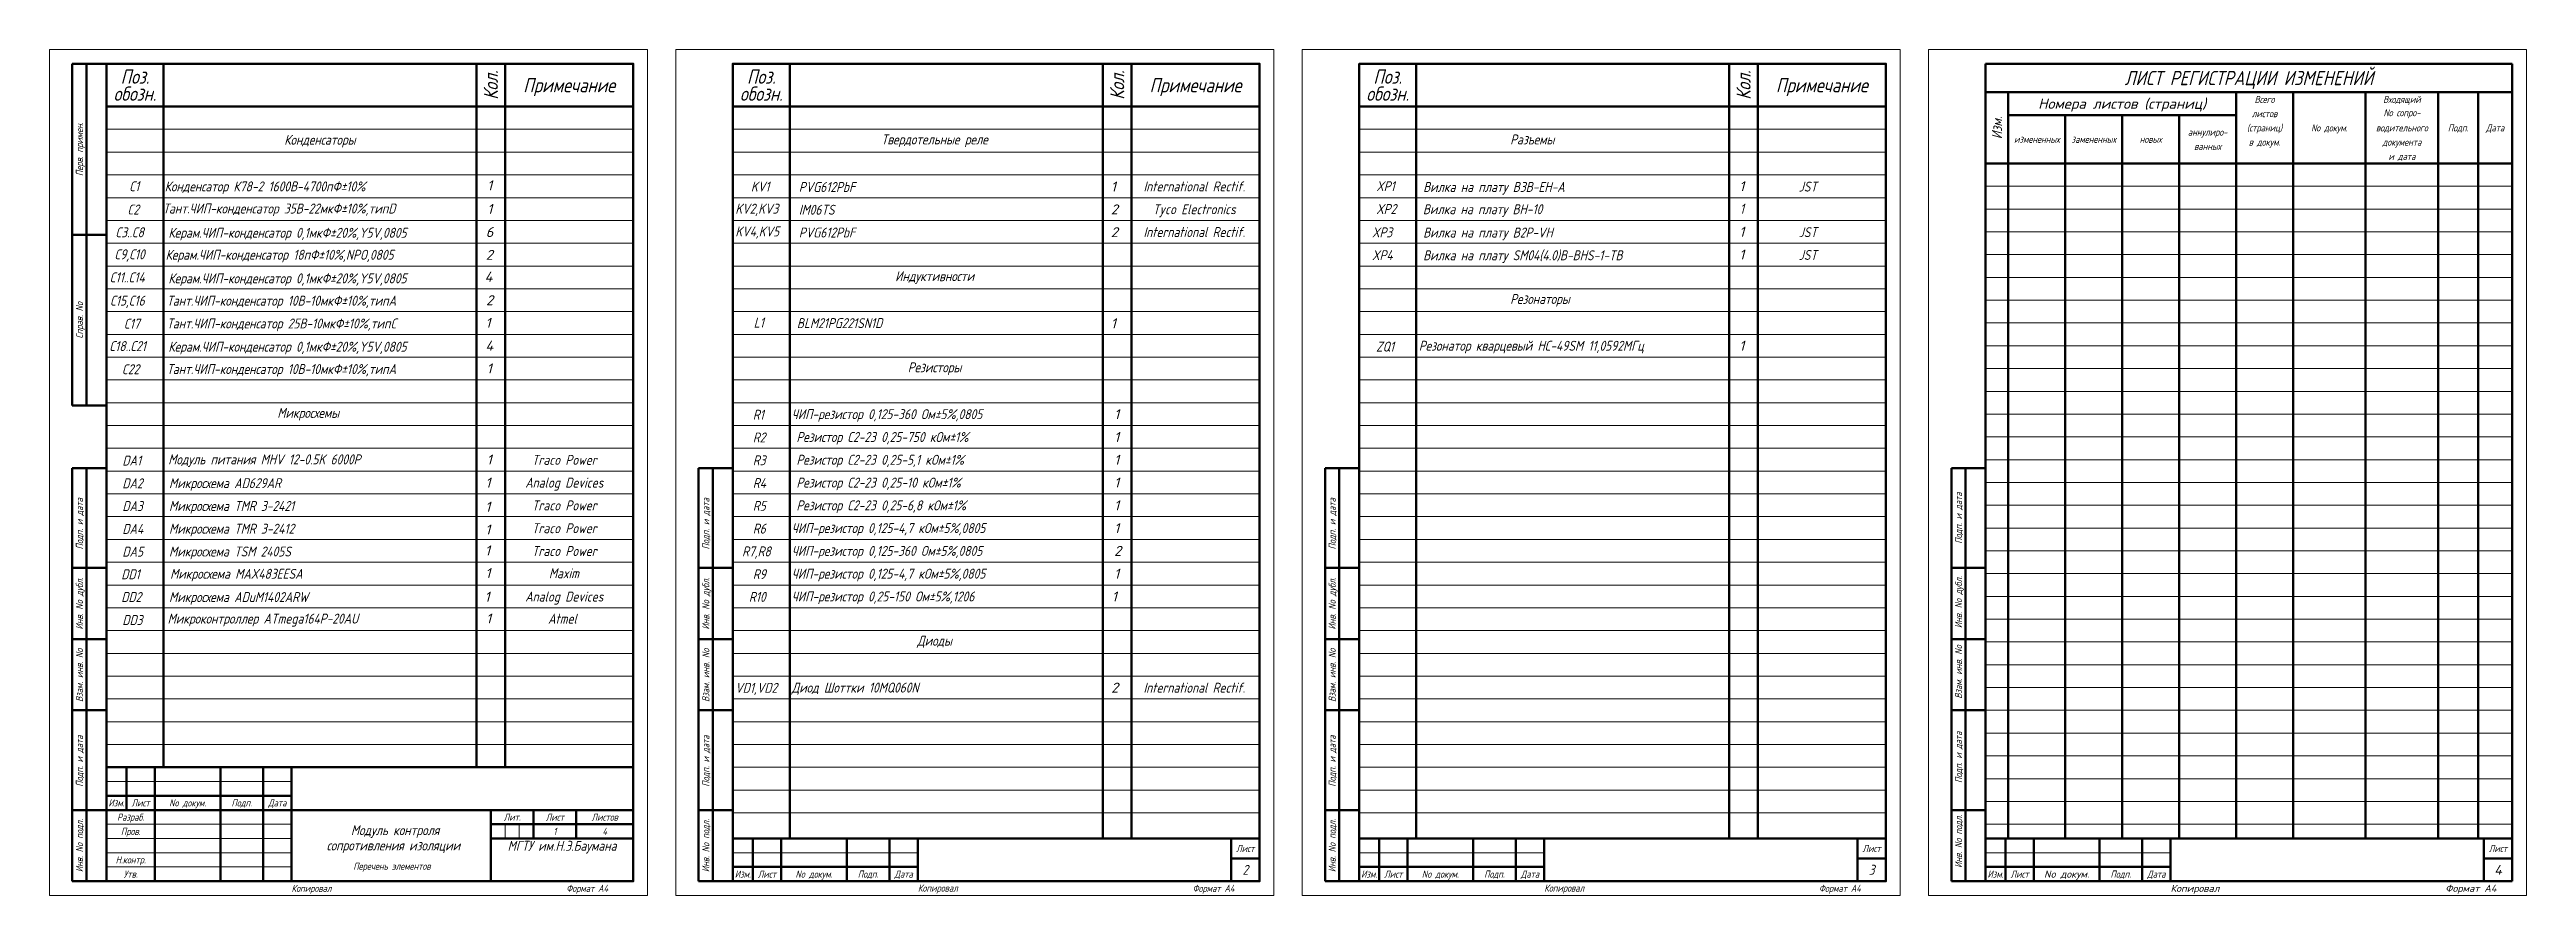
# Model space of a CAD drawing. Header units: millimetres. Extents: x 356 to 1673, y 166 to 463.
# Drawn here: x 803 to 1673, y 166 to 463 of the extents above; entities that cross this region are included whole.
import ezdxf
from ezdxf.enums import TextEntityAlignment as Align

# ---------------------------------------------------------------- set-up
doc = ezdxf.new("R2010")
doc.units = ezdxf.units.MM
for name, color, linetype, lineweight in [('OSN25', 2, 'Continuous', 20), ('OSN50', 3, 'Continuous', 50), ('TEXT', 1, 'Continuous', 30)]:
    doc.layers.add(name, color=color, linetype=linetype, lineweight=lineweight)
doc.styles.add('E', font='simplex.shx', dxfattribs={"width": 0.8, "oblique": 15})
doc.styles.add('E1', font='simplex.shx', dxfattribs={"oblique": 15})

msp = doc.modelspace()

# ---------------------------------------------------------------- texts
at = {"layer": 'TEXT', "style": 'E', "oblique": 15, "width": 0.8}
for s, height, p in [('Поз.', 5, (833.08, 453.04)), ('Примечание', 5, (985.58, 450.04)), ('Поз.', 5, (1053.08, 453.04)), ('Примечание', 5, (1205.58, 450.04)), ('Поз.', 5, (1273.08, 453.04)), ('Примечание', 5, (1425.58, 450.04)), ('ЛИСТ РЕГИСТРАЦИИ ИЗМЕНЕНИЙ', 5, (1575.58, 452.54)), ('обозн.', 5, (833.08, 447.05)), ('обозн.', 5, (1053.08, 447.05)), ('обозн.', 5, (1273.08, 447.05)), ('Всего', 2.5, (1581.08, 445.04)), ('Входящий', 2.5, (1629.33, 445.04)), ('(страниц)', 2.5, (1581.08, 435.04)), ('листов', 2.5, (1581.08, 440.04)), ('Nо докум.', 2.5, (1603.83, 435.04)), ('водительного', 2.5, (1629.33, 435.04)), ('Nо сопро-', 2.5, (1629.33, 440.37)), ('Подп.', 2.5, (1649.08, 435.04)), ('Дата', 2.5, (1662.08, 435.04)), ('Конденсаторы', 3.5, (898.04, 430.86)), ('Твердотельные реле', 3.5, (1113.94, 430.97)), ('измененных', 2.5, (1501.08, 431.04)), ('замененных', 2.5, (1521.08, 431.04)), ('новых', 2.5, (1541.08, 431.04)), ('аннулиро-', 2.5, (1561.08, 433.54)), ('ванных', 2.5, (1561.08, 428.54)), ('в докум.', 2.5, (1581.08, 430.04)), ('документа', 2.5, (1629.33, 430.04)), ('и дата', 2.5, (1629.33, 425.04)), ('International Rectif.', 3.5, (1205.16, 414.48)), ('International Rectif.', 3.5, (1205.16, 398.48)), ('Tyco Electronics', 3.5, (1205.16, 406.48)), ('Индуктивности', 3.5, (1113.94, 382.97)), ('Резисторы', 3.5, (1113.94, 350.97)), ('Микросхемы', 3.5, (893.94, 334.97)), ('Traco Power', 3.5, (983.87, 318.48)), ('Analog Devices', 3.5, (983.87, 310.48)), ('Traco Power', 3.5, (983.87, 302.48)), ('Traco Power', 3.5, (983.87, 294.48)), ('Traco Power', 3.5, (983.87, 286.48)), ('Maxim', 3.5, (983.76, 278.67)), ('Analog Devices', 3.5, (983.87, 270.48)), ('Atmel', 3.5, (983.22, 262.71)), ('Диоды', 3.5, (1113.94, 254.97)), ('International Rectif.', 3.5, (1205.16, 238.48)), ('Изм.', 2.5, (826.58, 198.04)), ('Разраб.', 2.5, (831.58, 193.04)), ('Лист', 2.5, (835.08, 198.04)), ('No докум.', 2.5, (851.58, 198.04)), ('Подп.', 2.5, (870.58, 198.04)), ('Дата', 2.5, (883.08, 198.04)), ('Лит.', 2.5, (965.58, 193.04)), ('Лист', 2.5, (980.58, 193.04)), ('Листов', 2.5, (998.08, 193.04)), ('Пров.', 2.5, (831.58, 188.04)), ('сопротивления изоляции', 3.5, (923.84, 183.08)), ('Модуль контроля', 3.5, (924.45, 188.45)), ('МГТУ им.Н.Э.Баумана', 3.5, (983.08, 182.96)), ('1', 2.5, (980.58, 188.04)), ('4', 2.5, (998.08, 188.04)), ('Лист', 2.5, (1223.08, 182.04)), ('Лист', 2.5, (1443.08, 182.04)), ('Лист', 2.5, (1663.08, 182.04)), ('Н.контр.', 2.5, (831.58, 178.04)), ('Утв.', 2.5, (831.58, 173.04)), ('Перечень элементов', 2.5, (923.33, 175.82)), ('Изм.', 2.5, (1046.58, 173.04)), ('Лист', 2.5, (1055.08, 173.04)), ('No докум.', 2.5, (1071.58, 173.04)), ('Подп.', 2.5, (1090.58, 173.04)), ('Дата', 2.5, (1103.08, 173.04)), ('2', 3.5, (1223.08, 174.54)), ('Изм.', 2.5, (1266.58, 173.04)), ('Лист', 2.5, (1275.08, 173.04)), ('No докум.', 2.5, (1291.58, 173.04)), ('Подп.', 2.5, (1310.58, 173.04)), ('Дата', 2.5, (1323.08, 173.04)), ('3', 3.5, (1443.08, 174.54)), ('Изм.', 2.5, (1486.58, 173.04)), ('Лист', 2.5, (1495.08, 173.04)), ('Подп.', 2.5, (1530.58, 173.04)), ('Дата', 2.5, (1543.08, 173.04))]:
    msp.add_text(s, height=height, dxfattribs=at).set_placement(p, align=Align.MIDDLE_CENTER)
for s, height, p in [('Кол.', 5, (958.08, 450.04)), ('Кол.', 5, (1178.08, 450.04)), ('Кол.', 5, (1398.08, 450.04)), ('Перв. примен.', 2.5, (813.58, 427.54)), ('Изм.', 3.6, (1487.08, 435.04)), ('Справ. No', 2.5, (813.58, 367.54)), ('Подп. и дата', 2.5, (813.58, 296.04)), ('Подп. и дата', 2.5, (1033.58, 296.04)), ('Подп. и дата', 2.5, (1253.58, 296.04)), ('Подп. и дата', 2.5, (1473.58, 298.04)), ('Инв. No дубл.', 2.5, (813.58, 268.03)), ('Инв. No дубл.', 2.5, (1033.58, 268.03)), ('Инв. No дубл.', 2.5, (1253.58, 268.03)), ('Инв. No дубл.', 2.5, (1473.58, 268.54)), ('Взам. инв. No', 2.5, (1473.58, 244.04)), ('Взам. инв. No', 2.5, (813.58, 242.87)), ('Взам. инв. No', 2.5, (1033.58, 242.87)), ('Взам. инв. No', 2.5, (1253.58, 242.87)), ('Подп. и дата', 2.5, (813.58, 212.71)), ('Подп. и дата', 2.5, (1033.58, 212.71)), ('Подп. и дата', 2.5, (1253.58, 212.71)), ('Подп. и дата', 2.5, (1473.58, 214.04)), ('Инв. No подл.', 2.5, (813.58, 183.04)), ('Инв. No подл.', 2.5, (1033.58, 183.04)), ('Инв. No подл.', 2.5, (1253.58, 183.04)), ('Инв. No подл.', 2.5, (1473.58, 184.54))]:
    msp.add_text(s, height=height, rotation=90, dxfattribs=at).set_placement(p, align=Align.MIDDLE_CENTER)
at = {"layer": 'TEXT', "style": 'E', "oblique": 15}
for s, height, p in [('Номера листов (страниц)', 3.6, (1531.08, 443.54)), ('No докум.', 2.5, (1511.58, 173.04)), ('4', 3.5, (1663.08, 174.54))]:
    msp.add_text(s, height=height, dxfattribs=at).set_placement(p, align=Align.MIDDLE_CENTER)
at = {"layer": 'TEXT', "style": 'E1', "oblique": 15, "width": 0.8}
for s, p in [('Разъемы', (1316.11, 429.22)), ('C1', (831.03, 412.8)), ('Конденсатор К78-2 1600В-4700пФ±10%%%', (843.52, 412.74)), ('KV1', (1049.44, 412.68)), ('PVG612PbF', (1066.27, 412.55)), ('XP1', (1269.06, 412.81)), ('Вилка на плату B3B-EH-A', (1285.55, 412.55)), ('JST', (1417.48, 412.68)), ('C2', (830.42, 404.63)), ('Тант.ЧИП-конденсатор 35В-22мкФ±10%%%,типD', (842.95, 404.98)), ('KV2,KV3', (1043.96, 404.92)), ('KV4,KV5', (1043.96, 396.92)), ('IM06TS', (1066.27, 404.55)), ('XP2', (1269.06, 404.81)), ('Вилка на плату ВН-10', (1285.47, 404.74)), ('1', (1396.8, 404.92)), ('C9,С10', (825.84, 388.9)), ('C3..С8', (826.18, 396.63)), ('Керам.ЧИП-конденсатор 18пФ±10%%%,NPO,0805', (843.84, 388.74)), ('Керам.ЧИП-конденсатор 0,1мкФ±20%%%,Y5V,0805', (844.82, 396.46)), ('PVG612PbF', (1066.27, 396.55)), ('XP3', (1267.59, 396.6)), ('XP4', (1267.59, 388.6)), ('Вилка на плату B2P-VH', (1285.55, 396.55)), ('Вилка на плату SM04(4.0)B-BHS-1-TB', (1285.55, 388.55)), ('JST', (1417.48, 396.68)), ('JST', (1417.48, 388.68)), ('C11..С14', (824.16, 380.8)), ('Керам.ЧИП-конденсатор 0,1мкФ±20%%%,Y5V,0805', (844.82, 380.46)), ('C15,С16', (824.27, 372.63)), ('Тант.ЧИП-конденсатор 10В-10мкФ±10%%%,типА', (844.3, 372.61)), ('Резонаторы', (1316.11, 373.22)), ('C17', (829.14, 364.53)), ('Тант.ЧИП-конденсатор 25В-10мкФ±10%%%,типC', (844.3, 364.61)), ('L1', (1050.41, 364.92)), ('BLM21PG221SN1D', (1065.57, 364.74)), ('C18..С21', (824.03, 356.67)), ('Керам.ЧИП-конденсатор 0,1мкФ±20%%%,Y5V,0805', (844.82, 356.46)), ('ZQ1', (1269, 356.5)), ('C22', (828.48, 348.56)), ('Тант.ЧИП-конденсатор 10В-10мкФ±10%%%,типА', (844.3, 348.61)), ('R1', (1050.1, 332.59)), ('ЧИП-резистор 0,125-360 Ом±5%%%,0805', (1063.76, 332.77)), ('R2', (1050.1, 324.59)), ('Резистор С2-23 0,25-750 кОм±1%%%', (1065.41, 324.75)), ('DA1', (828.65, 316.49)), ('Модуль питания MHV 12-0.5K 6000P', (844.77, 316.9)), ('R3', (1050.1, 316.59)), ('Резистор С2-23 0,25-5,1 кОм±1%%%', (1065.41, 316.75)), ('DA2', (828.65, 308.49)), ('Микросхема AD629AR', (845.05, 308.55)), ('R4', (1050.1, 308.59)), ('Резистор С2-23 0,25-10 кОм±1%%%', (1065.41, 308.75)), ('DA3', (828.65, 300.49)), ('DA4', (828.65, 292.49)), ('Микросхема TMR 3-2421', (845.05, 300.55)), ('Микросхема TMR 3-2412', (845.05, 292.55)), ('R5', (1050.1, 300.59)), ('R6', (1050.1, 292.59)), ('ЧИП-резистор 0,125-4,7 кОм±5%%%,0805', (1063.76, 292.77)), ('Резистор С2-23 0,25-6,8 кОм±1%%%', (1065.41, 300.75)), ('DA5', (828.65, 284.49)), ('Микросхема TSM 2405S', (845.05, 284.55)), ('R7,R8', (1046.33, 284.59)), ('ЧИП-резистор 0,125-360 Ом±5%%%,0805', (1063.76, 284.77)), ('DD1', (828.27, 276.57)), ('Микросхема MAX483EESA', (845.42, 276.72)), ('R9', (1050.1, 276.59)), ('ЧИП-резистор 0,125-4,7 кОм±5%%%,0805', (1063.76, 276.77)), ('DD2', (828.27, 268.57)), ('Микросхема ADuM1402ARW', (845.05, 268.55)), ('R10', (1048.72, 268.62)), ('ЧИП-резистор 0,25-150 Ом±5%%%,1206', (1063.76, 268.77)), ('DD3', (828.65, 260.49)), ('Микроконтроллер ATmega164P-20AU', (844.54, 260.99)), ('VD1,VD2', (1043.92, 236.69)), ('Диод Шоттки 10MQ060N', (1063.76, 236.77))]:
    msp.add_text(s, height=3.5, dxfattribs=at).set_placement(p)
at = {"layer": 'TEXT', "style": 'E1', "oblique": 15}
for s, p in [('1', (956.79, 413.11)), ('1', (1175.86, 412.68)), ('1', (1396.58, 412.83)), ('6', (956.31, 396.72)), ('1', (956.82, 404.83)), ('2', (1175.86, 404.68)), ('1', (1396.58, 396.83)), ('2', (956.31, 388.72)), ('2', (1175.86, 396.68)), ('1', (1396.58, 388.83)), ('4', (955.91, 381.04)), ('2', (956.42, 372.79)), ('1', (956.18, 364.83)), ('1', (1175.86, 364.68)), ('4', (956.18, 356.83)), ('1', (1396.58, 356.83)), ('1', (956.63, 348.83)), ('1', (1177.01, 332.76)), ('1', (1177.01, 324.76)), ('1', (956.63, 316.83)), ('1', (1177.01, 316.76)), ('1', (956.19, 308.72)), ('1', (1177.01, 308.76)), ('1', (956.13, 300.29)), ('1', (1177.01, 300.76)), ('1', (1177.01, 292.76)), ('1', (956.04, 284.92)), ('1', (956.13, 292.29)), ('2', (1177.01, 284.76)), ('1', (956.17, 276.97)), ('1', (1177.01, 276.76)), ('1', (955.89, 268.69)), ('1', (1176.2, 268.76)), ('1', (956.4, 261.02)), ('2', (1175.97, 236.76))]:
    msp.add_text(s, height=3.5, dxfattribs=at).set_placement(p)
at = {"layer": 'TEXT', "style": 'E', "oblique": 15, "width": 0.8}
msp.add_text('Резонатор кварцевый НС-49SM 11,0592MГц', height=3.5, dxfattribs=at).set_placement((1284.03, 358.54), align=Align.MIDDLE_LEFT)
at = {"layer": 'TEXT', "linetype": 'Continuous', "style": 'E', "oblique": 15, "width": 0.8}
for s, p in [('Копировал', (888.08, 166.79)), ('Формат A4', (984.58, 166.79)), ('Копировал', (1108.08, 166.88)), ('Формат A4', (1204.58, 166.79)), ('Копировал', (1328.08, 166.88)), ('Формат A4', (1424.58, 166.79))]:
    msp.add_text(s, height=2.5, dxfattribs=at).set_placement(p)
at = {"layer": 'TEXT', "linetype": 'Continuous', "style": 'E', "oblique": 15}
for s, p in [('Копировал', (1548.08, 166.79)), ('Формат A4', (1644.58, 166.79))]:
    msp.add_text(s, height=2.5, dxfattribs=at).set_placement(p)

# ---------------------------------------------------------------- linework, layer by layer
at = {"layer": 'OSN25'}
for p, q in [((823.08, 434.54), (1008.08, 434.54)), ((823.08, 426.54), (1008.08, 426.54)), ((1043.08, 434.54), (1228.08, 434.54)), ((1043.08, 426.54), (1228.08, 426.54)), ((1263.08, 434.54), (1448.08, 434.54)), ((1263.08, 426.54), (1448.08, 426.54)), ((823.08, 418.54), (1008.08, 418.54)), ((1043.08, 418.54), (1228.08, 418.54)), ((1263.08, 418.54), (1448.08, 418.54)), ((823.08, 410.54), (1008.08, 410.54)), ((1043.08, 410.54), (1228.08, 410.54)), ((1263.08, 410.54), (1448.08, 410.54)), ((823.08, 402.54), (1008.08, 402.54)), ((1043.08, 402.54), (1228.08, 402.54)), ((1263.08, 402.54), (1448.08, 402.54)), ((823.08, 394.54), (1008.08, 394.54)), ((1043.08, 394.54), (1228.08, 394.54)), ((1263.08, 394.54), (1448.08, 394.54)), ((823.08, 386.54), (1008.08, 386.54)), ((1043.08, 386.54), (1228.08, 386.54)), ((1263.08, 386.54), (1448.08, 386.54)), ((823.08, 378.54), (1008.08, 378.54)), ((1043.08, 378.54), (1228.08, 378.54)), ((1263.08, 378.54), (1448.08, 378.54)), ((823.08, 370.54), (1008.08, 370.54)), ((1043.08, 370.54), (1228.08, 370.54)), ((1263.08, 370.54), (1448.08, 370.54)), ((823.08, 362.54), (1008.08, 362.54)), ((1043.08, 362.54), (1228.08, 362.54)), ((1263.08, 362.54), (1448.08, 362.54)), ((823.08, 354.54), (1008.08, 354.54)), ((1043.08, 354.54), (1228.08, 354.54)), ((1263.08, 354.54), (1448.08, 354.54)), ((823.08, 346.54), (1008.08, 346.54)), ((1043.08, 346.54), (1228.08, 346.54)), ((1263.08, 346.54), (1448.08, 346.54)), ((823.08, 338.54), (1008.08, 338.54)), ((1043.08, 338.54), (1228.08, 338.54)), ((1263.08, 338.54), (1448.08, 338.54)), ((823.08, 330.54), (1008.08, 330.54)), ((823.08, 322.54), (1008.08, 322.54)), ((1043.08, 330.54), (1228.08, 330.54)), ((1043.08, 322.54), (1228.08, 322.54)), ((1263.08, 330.54), (1448.08, 330.54)), ((1263.08, 322.54), (1448.08, 322.54)), ((823.08, 314.54), (1008.08, 314.54)), ((1043.08, 314.54), (1228.08, 314.54)), ((1263.08, 314.54), (1448.08, 314.54)), ((823.08, 306.54), (1008.08, 306.54)), ((1043.08, 306.54), (1228.08, 306.54)), ((1263.08, 306.54), (1448.08, 306.54)), ((823.08, 298.54), (1008.08, 298.54)), ((1043.08, 298.54), (1228.08, 298.54)), ((1263.08, 298.54), (1448.08, 298.54)), ((823.08, 290.54), (1008.08, 290.54)), ((1043.08, 290.54), (1228.08, 290.54)), ((1263.08, 290.54), (1448.08, 290.54)), ((823.08, 282.54), (1008.08, 282.54)), ((1043.08, 282.54), (1228.08, 282.54)), ((1263.08, 282.54), (1448.08, 282.54)), ((823.08, 274.54), (1008.08, 274.54)), ((1043.08, 274.54), (1228.08, 274.54)), ((1263.08, 274.54), (1448.08, 274.54)), ((823.08, 266.54), (1008.08, 266.54)), ((1043.08, 266.54), (1228.08, 266.54)), ((1263.08, 266.54), (1448.08, 266.54)), ((823.08, 258.54), (1008.08, 258.54)), ((1043.08, 258.54), (1228.08, 258.54)), ((1263.08, 258.54), (1448.08, 258.54)), ((823.08, 250.54), (1008.08, 250.54)), ((1043.08, 250.54), (1228.08, 250.54)), ((1263.08, 250.54), (1448.08, 250.54)), ((823.08, 242.54), (1008.08, 242.54)), ((1043.08, 242.54), (1228.08, 242.54)), ((1263.08, 242.54), (1448.08, 242.54)), ((823.08, 234.54), (1008.08, 234.54)), ((823.08, 226.54), (1008.08, 226.54)), ((1043.08, 234.54), (1228.08, 234.54)), ((1043.08, 226.54), (1228.08, 226.54)), ((1263.08, 234.54), (1448.08, 234.54)), ((1263.08, 226.54), (1448.08, 226.54)), ((823.08, 218.54), (1008.08, 218.54)), ((1043.08, 218.54), (1228.08, 218.54)), ((1263.08, 218.54), (1448.08, 218.54)), ((1043.08, 210.54), (1228.08, 210.54)), ((1263.08, 210.54), (1448.08, 210.54)), ((823.08, 205.54), (888.08, 205.54)), ((1043.08, 202.54), (1228.08, 202.54)), ((1263.08, 202.54), (1448.08, 202.54)), ((1043.08, 194.54), (1228.08, 194.54)), ((1263.08, 194.54), (1448.08, 194.54)), ((823.08, 190.54), (888.08, 190.54)), ((823.08, 185.54), (888.08, 185.54)), ((963.08, 190.54), (963.08, 185.54)), ((968.08, 190.54), (968.08, 185.54)), ((823.08, 180.54), (888.08, 180.54)), ((823.08, 175.54), (888.08, 175.54)), ((1043.08, 180.54), (1108.08, 180.54)), ((1263.08, 180.54), (1328.08, 180.54)), ((1483.08, 180.54), (1548.08, 180.54))]:
    msp.add_line(p, q, dxfattribs=at)
at = {"layer": 'OSN25', "linetype": 'Continuous'}
for p, q in [((1483.08, 414.54), (1668.08, 414.54)), ((1483.08, 406.54), (1668.08, 406.54)), ((1483.08, 398.54), (1668.08, 398.54)), ((1483.08, 390.54), (1668.08, 390.54)), ((1483.08, 382.54), (1668.08, 382.54)), ((1483.08, 374.54), (1668.08, 374.54)), ((1483.08, 366.54), (1668.08, 366.54)), ((1483.08, 358.54), (1668.08, 358.54)), ((1483.08, 350.54), (1668.08, 350.54)), ((1483.08, 342.54), (1668.08, 342.54)), ((1483.08, 334.54), (1668.08, 334.54)), ((1483.08, 326.54), (1668.08, 326.54)), ((1483.08, 318.54), (1668.08, 318.54)), ((1483.08, 310.54), (1668.08, 310.54)), ((1483.08, 302.54), (1668.08, 302.54)), ((1483.08, 294.54), (1668.08, 294.54)), ((1483.08, 286.54), (1668.08, 286.54)), ((1483.08, 278.54), (1668.08, 278.54)), ((1483.08, 270.54), (1668.08, 270.54)), ((1483.08, 262.54), (1668.08, 262.54)), ((1483.08, 254.54), (1668.08, 254.54)), ((1483.08, 246.54), (1668.08, 246.54)), ((1483.08, 238.54), (1668.08, 238.54)), ((1483.08, 230.54), (1668.08, 230.54)), ((1483.08, 222.54), (1668.08, 222.54)), ((1483.08, 214.54), (1668.08, 214.54)), ((1483.08, 206.54), (1668.08, 206.54)), ((1483.08, 198.54), (1668.08, 198.54)), ((1483.08, 190.54), (1668.08, 190.54))]:
    msp.add_line(p, q, dxfattribs=at)
at = {"layer": 'OSN25'}
for points in [[(803.08, 165.54), (1013.08, 165.54), (1013.08, 462.54), (803.08, 462.54)], [(1023.08, 165.54), (1233.08, 165.54), (1233.08, 462.54), (1023.08, 462.54)], [(1243.08, 165.54), (1453.08, 165.54), (1453.08, 462.54), (1243.08, 462.54)], [(1463.08, 165.54), (1673.08, 165.54), (1673.08, 462.54), (1463.08, 462.54)]]:
    msp.add_lwpolyline(points, close=True, dxfattribs=at)
at = {"layer": 'OSN50'}
for p, q in [((811.08, 457.54), (823.08, 457.54)), ((816.08, 457.54), (816.08, 337.54)), ((843.08, 457.54), (843.08, 210.54)), ((953.08, 457.54), (953.08, 210.54)), ((963.08, 457.54), (963.08, 210.54)), ((1063.08, 457.54), (1063.08, 185.54)), ((1173.08, 457.54), (1173.08, 185.54)), ((1183.08, 457.54), (1183.08, 185.54)), ((1283.08, 457.54), (1283.08, 185.54)), ((1393.08, 457.54), (1393.08, 185.54)), ((1403.08, 457.54), (1403.08, 185.54)), ((823.08, 442.54), (1008.08, 442.54)), ((1043.08, 442.54), (1228.08, 442.54)), ((1263.08, 442.54), (1448.08, 442.54)), ((816.08, 170.54), (816.08, 315.54)), ((1036.08, 170.54), (1036.08, 315.54)), ((1256.08, 170.54), (1256.08, 315.54)), ((1471.08, 315.54), (1471.08, 170.54)), ((1483.08, 315.54), (1471.08, 315.54)), ((1476.08, 315.54), (1476.08, 170.54)), ((1483.08, 280.54), (1471.08, 280.54)), ((1483.08, 255.54), (1471.08, 255.54)), ((1483.08, 230.54), (1471.08, 230.54)), ((823.08, 210.54), (1008.08, 210.54)), ((830.08, 210.54), (830.08, 195.54)), ((840.08, 210.54), (840.08, 170.54)), ((863.08, 210.54), (863.08, 170.54)), ((878.08, 210.54), (878.08, 170.54)), ((888.08, 210.54), (888.08, 170.54)), ((823.08, 200.54), (888.08, 200.54)), ((823.08, 195.54), (888.08, 195.54)), ((888.08, 195.54), (1008.08, 195.54)), ((958.08, 195.54), (958.08, 170.54)), ((973.08, 195.54), (973.08, 185.54)), ((988.08, 195.54), (988.08, 185.54)), ((1483.08, 195.54), (1471.08, 195.54)), ((958.08, 190.54), (1008.08, 190.54)), ((958.08, 185.54), (1008.08, 185.54)), ((1043.08, 185.54), (1228.08, 185.54)), ((1050.08, 185.54), (1050.08, 170.54)), ((1060.08, 185.54), (1060.08, 170.54)), ((1083.08, 185.54), (1083.08, 170.54)), ((1098.08, 185.54), (1098.08, 170.54)), ((1108.08, 185.54), (1108.08, 170.54)), ((1218.08, 185.54), (1218.08, 170.54)), ((1263.08, 185.54), (1448.08, 185.54)), ((1270.08, 185.54), (1270.08, 170.54)), ((1280.08, 185.54), (1280.08, 170.54)), ((1303.08, 185.54), (1303.08, 170.54)), ((1318.08, 185.54), (1318.08, 170.54)), ((1328.08, 185.54), (1328.08, 170.54)), ((1438.08, 185.54), (1438.08, 170.54)), ((1668.08, 185.54), (1483.08, 185.54)), ((1490.08, 185.54), (1490.08, 170.54)), ((1500.08, 185.54), (1500.08, 170.54)), ((1523.08, 185.54), (1523.08, 170.54)), ((1538.08, 185.54), (1538.08, 170.54)), ((1548.08, 185.54), (1548.08, 170.54)), ((1658.08, 185.54), (1658.08, 170.54)), ((1043.08, 175.54), (1108.08, 175.54)), ((1218.08, 178.54), (1228.08, 178.54)), ((1263.08, 175.54), (1328.08, 175.54)), ((1438.08, 178.54), (1448.08, 178.54)), ((1483.08, 175.54), (1548.08, 175.54)), ((1658.08, 178.54), (1668.08, 178.54))]:
    msp.add_line(p, q, dxfattribs=at)
at = {"layer": 'OSN50', "linetype": 'Continuous'}
for p, q in [((1483.08, 457.54), (1483.08, 170.54)), ((1483.08, 457.54), (1668.08, 457.54)), ((1668.08, 170.54), (1668.08, 457.54)), ((1483.08, 447.54), (1668.08, 447.54)), ((1491.08, 185.54), (1491.08, 447.54)), ((1571.08, 185.54), (1571.08, 447.54)), ((1591.08, 185.54), (1591.08, 447.54)), ((1616.58, 185.54), (1616.58, 447.54)), ((1642.08, 185.54), (1642.08, 447.54)), ((1656.08, 185.54), (1656.08, 447.54)), ((1491.08, 439.54), (1571.08, 439.54)), ((1511.08, 185.54), (1511.08, 439.54)), ((1531.08, 185.54), (1531.08, 439.54)), ((1551.08, 185.54), (1551.08, 439.54)), ((1483.08, 422.54), (1668.08, 422.54)), ((1471.08, 170.54), (1668.08, 170.54))]:
    msp.add_line(p, q, dxfattribs=at)
at = {"layer": 'OSN50'}
for points in [[(811.08, 457.54), (811.08, 337.54)], [(823.08, 397.54), (811.08, 397.54)], [(811.08, 337.54), (823.08, 337.54)], [(823.08, 315.54), (811.08, 315.54)], [(811.08, 170.54), (811.08, 315.54)], [(1031.08, 170.54), (1031.08, 315.54)], [(1043.08, 315.54), (1031.08, 315.54)], [(1251.08, 170.54), (1251.08, 315.54)], [(1263.08, 315.54), (1251.08, 315.54)], [(823.08, 280.54), (811.08, 280.54)], [(1043.08, 280.54), (1031.08, 280.54)], [(1263.08, 280.54), (1251.08, 280.54)], [(823.08, 255.54), (811.08, 255.54)], [(1043.08, 255.54), (1031.08, 255.54)], [(1263.08, 255.54), (1251.08, 255.54)], [(823.08, 230.54), (811.08, 230.54)], [(1043.08, 230.54), (1031.08, 230.54)], [(1263.08, 230.54), (1251.08, 230.54)], [(823.08, 195.54), (811.08, 195.54)], [(1043.08, 195.54), (1031.08, 195.54)], [(1263.08, 195.54), (1251.08, 195.54)], [(823.08, 170.54), (811.08, 170.54)], [(1043.08, 170.54), (1031.08, 170.54)], [(1263.08, 170.54), (1251.08, 170.54)]]:
    msp.add_lwpolyline(points, dxfattribs=at)
for points in [[(823.08, 170.54), (1008.08, 170.54), (1008.08, 457.54), (823.08, 457.54)], [(1043.08, 170.54), (1228.08, 170.54), (1228.08, 457.54), (1043.08, 457.54)], [(1263.08, 170.54), (1448.08, 170.54), (1448.08, 457.54), (1263.08, 457.54)]]:
    msp.add_lwpolyline(points, close=True, dxfattribs=at)

msp.set_redraw_order([(e.dxf.handle, doc.entitydb.next_handle()) for e in msp.query("TEXT MTEXT ATTDEF DIMENSION ARC_DIMENSION")])  # texts and dimensions are drawn at this point

doc.saveas('drawing.dxf')
